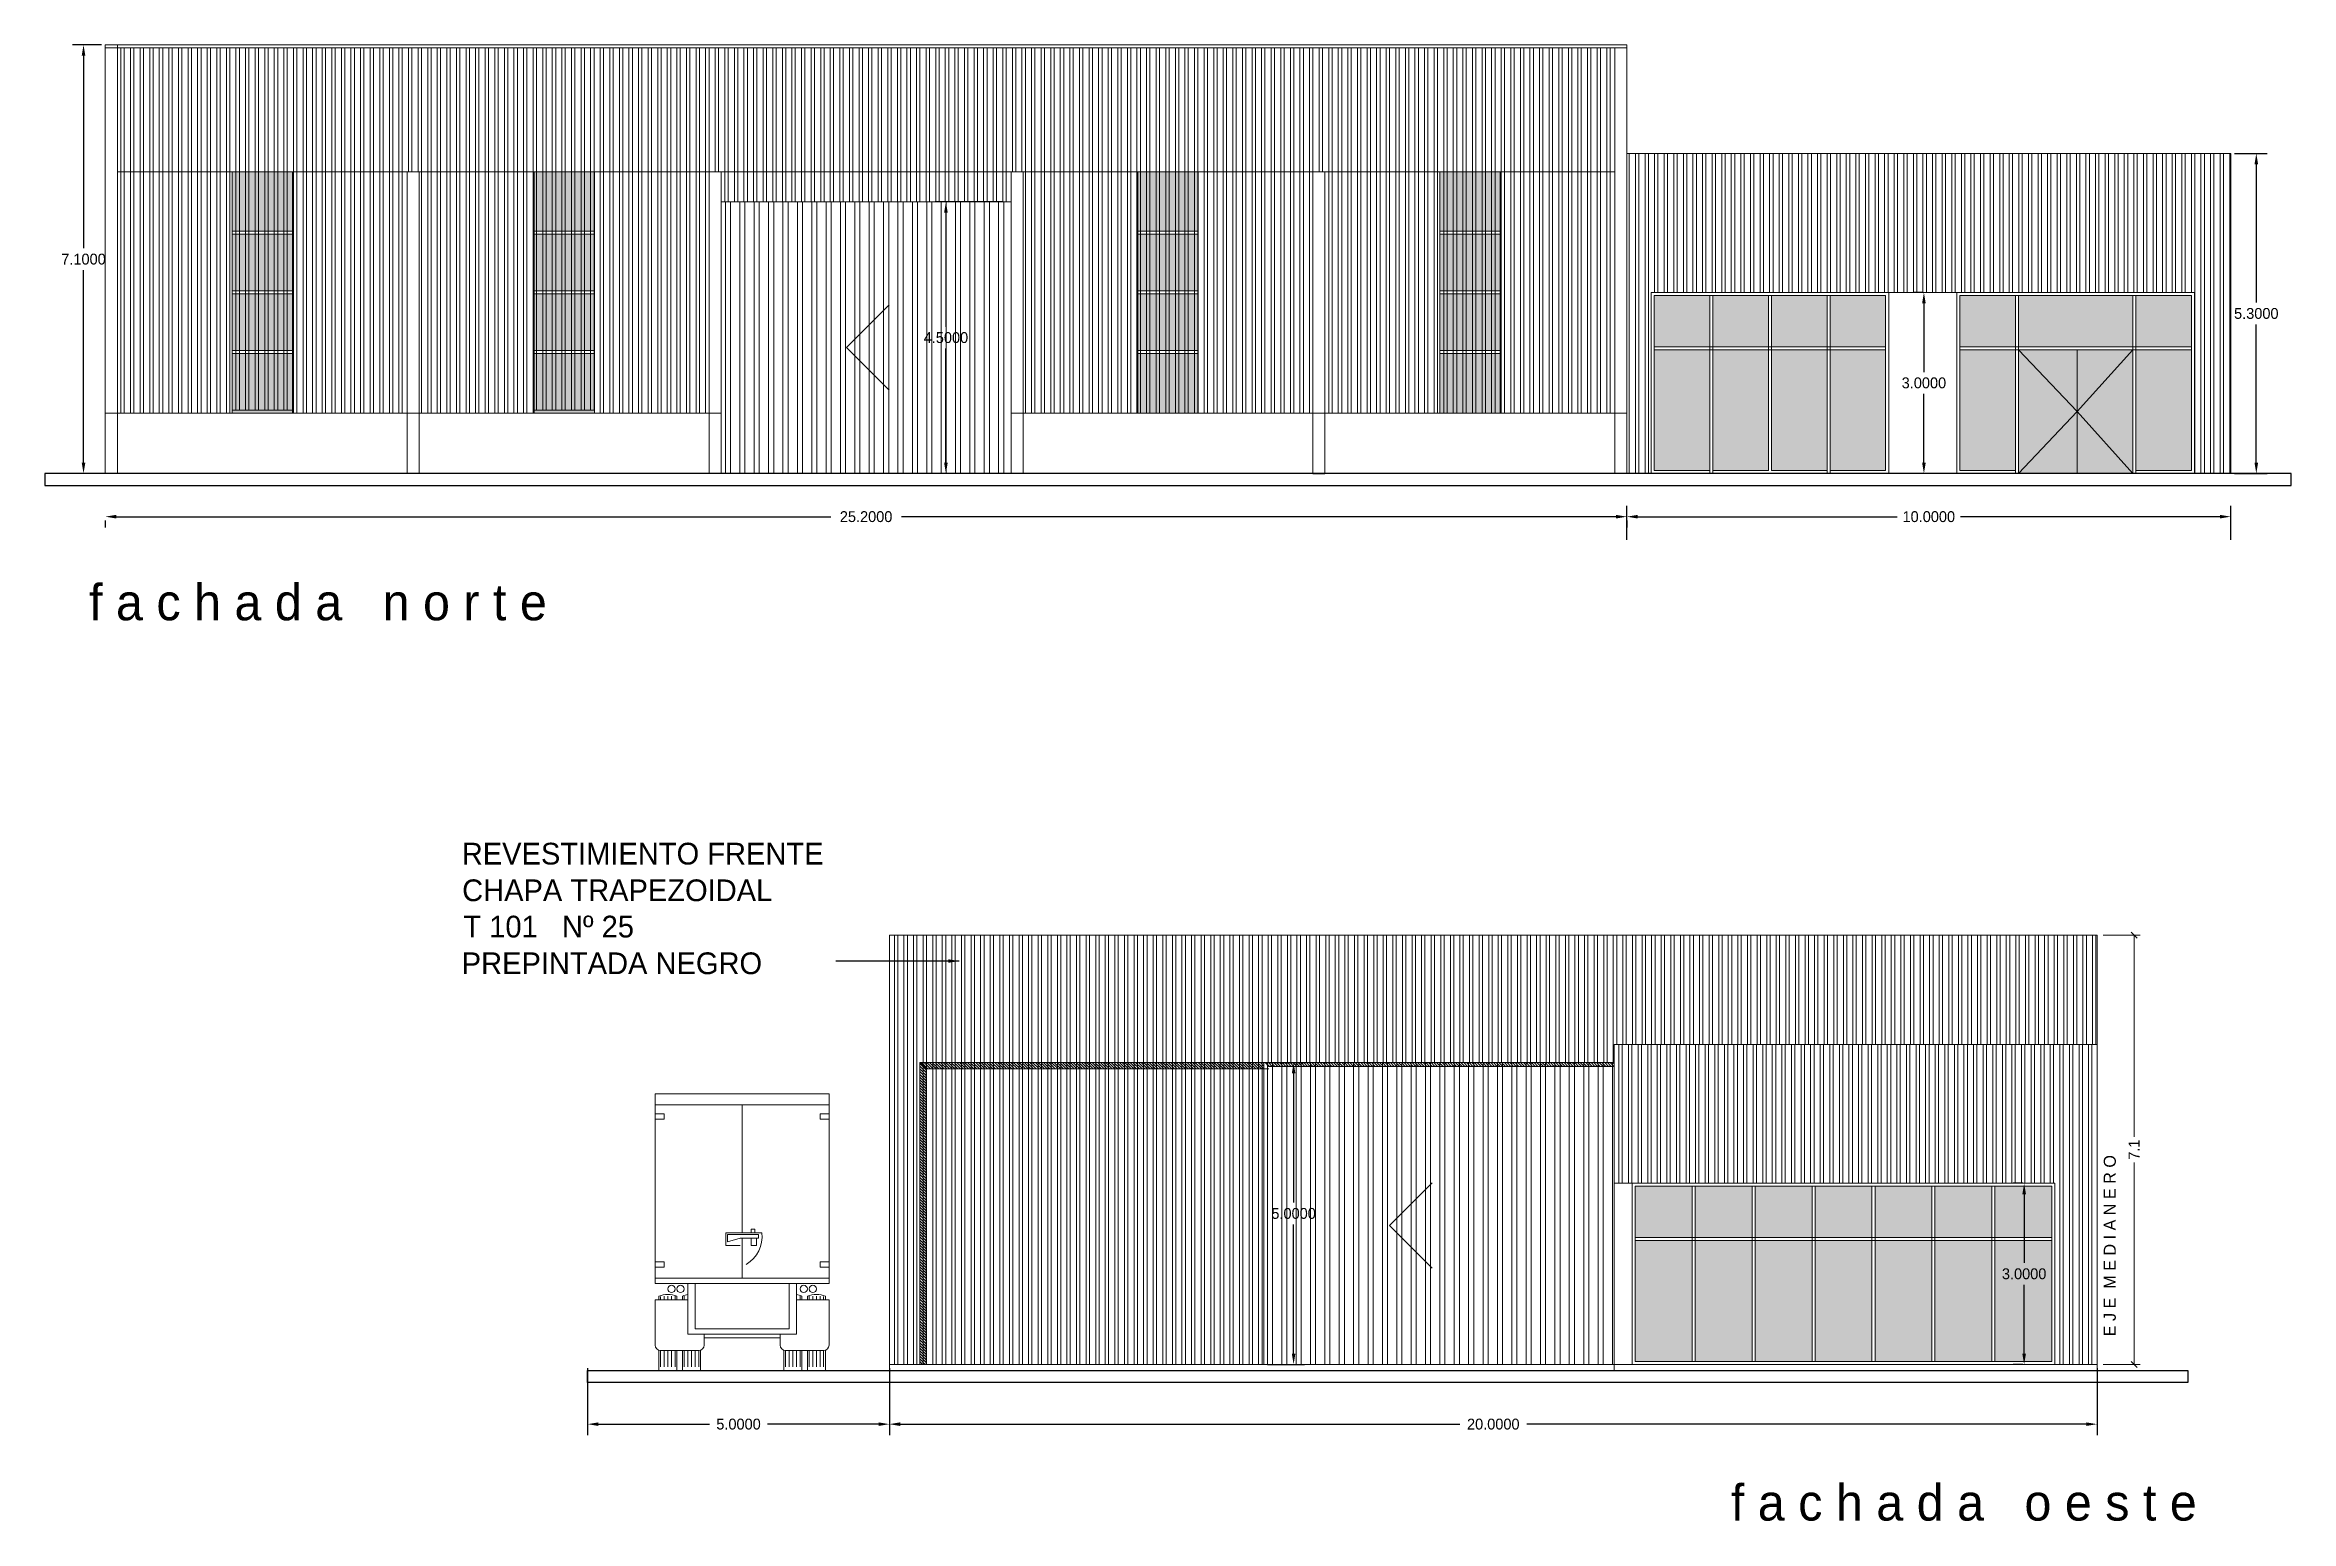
# Model space of a CAD drawing. Header units: millimetres. Extents: x 1972 to 5740, y 370 to 952.
# Drawn here: x 2645.37 to 2682.57, y 476.57 to 501.02 of the extents above; entities that cross this region are included whole.
import ezdxf

# ---------------------------------------------------------------- set-up
doc = ezdxf.new("R2010")
doc.units = ezdxf.units.MM
doc.header["$LTSCALE"] = 15
for name, color, linetype, lineweight in [('COTAS', 5, 'Continuous', 20), ('MUROS', 1, 'Continuous', 30), ('SOMBRAS', 95, 'Continuous', 18), ('VISTAS', 8, 'Continuous', 18)]:
    doc.layers.add(name, color=color, linetype=linetype, lineweight=lineweight)
doc.dimstyles.get("Standard").update_dxf_attribs({"dimtxt": 0.18, "dimasz": 0.18, "dimexe": 0.18, "dimexo": 0.0625, "dimgap": 0.09, "dimtad": 0, "dimtih": 1, "dimtoh": 1, "dimdec": 4, "dimzin": 0, "dimdsep": 46, "dimtxsty": 'Standard', "dimcen": 0.09, "dimadec": 0, "dimazin": 0, "dimtfac": 1, "dimtdec": 4, "dimtofl": 0, "dimtmove": 0, "dimatfit": 3, "dimfxl": 1, "dimtolj": 1, "dimtzin": 0, "dimarcsym": 0})
pattern_1 = [(90, (2965.61063, 724.34068), (-0.15875, 1e-16), []), (90, (2965.5545, 724.39681), (-0.15875, 1e-16), [])]

msp = doc.modelspace()

# ---------------------------------------------------------------- texts
at = {"layer": 'COTAS', "char_height": 0.6, "width": 25.6, "attachment_point": 1}
for s, insert in [('f a c h a d a   n o r t e', (2646.09801, 492.09283)), ('  f a c h a d a   o e s t e', (2672.84349, 477.17776))]:
    msp.add_mtext(s, dxfattribs=dict(at, insert=insert))
at = {"layer": 'SOMBRAS', "linetype": 'Continuous'}
for s, p in [('REVESTIMIENTO FRENTE', (2652.27074, 487.44663)), ('CHAPA TRAPEZOIDAL', (2652.27687, 486.83955)), ('T 101   Nº 25', (2652.29763, 486.23814)), ('PREPINTADA NEGRO', (2652.26932, 485.63035))]:
    msp.add_text(s, height=0.36, dxfattribs=at).set_placement(p)
at = {"layer": 'SOMBRAS', "linetype": 'Continuous', "ltscale": 0.001, "insert": (2679.96663, 482.72186), "char_height": 0.18, "attachment_point": 5, "rotation": 90}
msp.add_mtext('\\A1;7.1', dxfattribs=at)
at = {"layer": 'SOMBRAS', "linetype": 'Continuous', "ltscale": 0.001, "insert": (2679.46437, 479.63095), "char_height": 0.2, "width": 5.5964402, "attachment_point": 1, "rotation": 90}
msp.add_mtext('E J E  M E D I A N E R O', dxfattribs=at)

# ---------------------------------------------------------------- blocks, each defined once
blk = doc.blocks.new('*D82')
at = {"layer": 'Defpoints', "color": 0, "linetype": 'Continuous', "ltscale": 0.001, "transparency": 16777216}
for p in [(2676.528, 496.925), (2676.486, 493.925), (2676.528, 493.925)]:
    blk.add_point(p, dxfattribs=at)
at = {"layer": 'SOMBRAS', "color": 0, "linetype": 'Continuous', "lineweight": -2, "ltscale": 0.001, "transparency": 16777216}
for p, q in [((2676.466, 496.925), (2676.306, 496.925)), ((2676.486, 496.745), (2676.486, 495.605)), ((2676.486, 494.105), (2676.486, 495.245)), ((2676.466, 493.925), (2676.306, 493.925))]:
    blk.add_line(p, q, dxfattribs=at)
at = {"layer": 'SOMBRAS', "color": 0, "linetype": 'Continuous', "ltscale": 0.001, "transparency": 16777216}
for points in [[(2676.456, 496.745), (2676.516, 496.745), (2676.486, 496.925)], [(2676.456, 494.105), (2676.516, 494.105), (2676.486, 493.925)]]:
    blk.add_solid(points, dxfattribs=at)
at = {"layer": 'SOMBRAS', "color": 0, "linetype": 'Continuous', "ltscale": 0.001, "transparency": 16777216, "insert": (2676.486, 495.425), "char_height": 0.18, "attachment_point": 5}
blk.add_mtext('\\A1;3.0000', dxfattribs=at)
blk = doc.blocks.new('*D76')
at = {"layer": 'Defpoints', "color": 0, "linetype": 'Continuous', "ltscale": 0.001, "transparency": 16777216}
for p in [(2681.567, 493.209), (2671.567, 492.76), (2681.567, 492.76)]:
    blk.add_point(p, dxfattribs=at)
at = {"layer": 'SOMBRAS', "color": 0, "linetype": 'Continuous', "lineweight": -2, "ltscale": 0.001, "transparency": 16777216}
for p, q in [((2671.567, 492.823), (2671.567, 493.389)), ((2681.567, 492.823), (2681.567, 493.389)), ((2671.747, 493.209), (2676.042, 493.209)), ((2681.387, 493.209), (2677.092, 493.209))]:
    blk.add_line(p, q, dxfattribs=at)
at = {"layer": 'SOMBRAS', "color": 0, "linetype": 'Continuous', "ltscale": 0.001, "transparency": 16777216}
for points in [[(2671.747, 493.239), (2671.747, 493.179), (2671.567, 493.209)], [(2681.387, 493.239), (2681.387, 493.179), (2681.567, 493.209)]]:
    blk.add_solid(points, dxfattribs=at)
at = {"layer": 'SOMBRAS', "color": 0, "linetype": 'Continuous', "ltscale": 0.001, "transparency": 16777216, "insert": (2676.567, 493.209), "char_height": 0.18, "attachment_point": 5}
blk.add_mtext('\\A1;10.0000', dxfattribs=at)
blk = doc.blocks.new('*D77')
at = {"layer": 'Defpoints', "color": 0, "linetype": 'Continuous', "ltscale": 0.001, "transparency": 16777216}
for p in [(2646.367, 493.209), (2646.367, 493.209), (2671.567, 493.209)]:
    blk.add_point(p, dxfattribs=at)
at = {"layer": 'SOMBRAS', "color": 0, "linetype": 'Continuous', "lineweight": -2, "ltscale": 0.001, "transparency": 16777216}
for p, q in [((2646.367, 493.147), (2646.367, 493.029)), ((2646.547, 493.209), (2658.382, 493.209)), ((2671.387, 493.209), (2659.552, 493.209)), ((2671.567, 493.147), (2671.567, 493.029))]:
    blk.add_line(p, q, dxfattribs=at)
at = {"layer": 'SOMBRAS', "color": 0, "linetype": 'Continuous', "ltscale": 0.001, "transparency": 16777216}
for points in [[(2646.547, 493.239), (2646.547, 493.179), (2646.367, 493.209)], [(2671.387, 493.239), (2671.387, 493.179), (2671.567, 493.209)]]:
    blk.add_solid(points, dxfattribs=at)
at = {"layer": 'SOMBRAS', "color": 0, "linetype": 'Continuous', "ltscale": 0.001, "transparency": 16777216, "insert": (2658.967, 493.209), "char_height": 0.18, "attachment_point": 5}
blk.add_mtext('\\A1;25.2000', dxfattribs=at)
blk = doc.blocks.new('*D78')
at = {"layer": 'Defpoints', "color": 0, "linetype": 'Continuous', "ltscale": 0.001, "transparency": 16777216}
for p in [(2661.292, 498.425), (2660.289, 493.925), (2661.292, 493.925)]:
    blk.add_point(p, dxfattribs=at)
at = {"layer": 'SOMBRAS', "color": 0, "linetype": 'Continuous', "lineweight": -2, "ltscale": 0.001, "transparency": 16777216}
for p, q in [((2661.23, 498.425), (2660.109, 498.425)), ((2660.289, 498.245), (2660.289, 496.355)), ((2660.289, 494.105), (2660.289, 495.995)), ((2661.23, 493.925), (2660.109, 493.925))]:
    blk.add_line(p, q, dxfattribs=at)
at = {"layer": 'SOMBRAS', "color": 0, "linetype": 'Continuous', "ltscale": 0.001, "transparency": 16777216}
for points in [[(2660.259, 498.245), (2660.319, 498.245), (2660.289, 498.425)], [(2660.259, 494.105), (2660.319, 494.105), (2660.289, 493.925)]]:
    blk.add_solid(points, dxfattribs=at)
at = {"layer": 'SOMBRAS', "color": 0, "linetype": 'Continuous', "ltscale": 0.001, "transparency": 16777216, "insert": (2660.289, 496.175), "char_height": 0.18, "attachment_point": 5}
blk.add_mtext('\\A1;4.5000', dxfattribs=at)
blk = doc.blocks.new('_OBLIQUE')
at = {"color": 0, "linetype": 'ByBlock', "ltscale": 0.05}
blk.add_line((-0.5, -0.5), (0.5, 0.5), dxfattribs=at)
blk = doc.blocks.new('*D95')
at = {"layer": 'Defpoints', "color": 0, "linetype": 'Continuous', "ltscale": 0.001, "transparency": 16777216}
for p in [(2659.354, 479.165), (2679.354, 479.165), (2659.354, 478.175)]:
    blk.add_point(p, dxfattribs=at)
at = {"layer": 'SOMBRAS', "color": 0, "linetype": 'Continuous', "lineweight": -2, "ltscale": 0.001, "transparency": 16777216}
for p, q in [((2659.354, 479.103), (2659.354, 477.995)), ((2679.354, 479.103), (2679.354, 477.995)), ((2659.534, 478.175), (2668.799, 478.175)), ((2679.174, 478.175), (2669.909, 478.175))]:
    blk.add_line(p, q, dxfattribs=at)
at = {"layer": 'SOMBRAS', "color": 0, "linetype": 'Continuous', "ltscale": 0.001, "transparency": 16777216}
for points in [[(2659.534, 478.205), (2659.534, 478.145), (2659.354, 478.175)], [(2679.174, 478.205), (2679.174, 478.145), (2679.354, 478.175)]]:
    blk.add_solid(points, dxfattribs=at)
at = {"layer": 'SOMBRAS', "color": 0, "linetype": 'Continuous', "ltscale": 0.001, "transparency": 16777216, "insert": (2669.354, 478.175), "char_height": 0.18, "attachment_point": 5}
blk.add_mtext('\\A1;20.0000', dxfattribs=at)
blk = doc.blocks.new('*D96')
at = {"layer": 'Defpoints', "color": 0, "linetype": 'Continuous', "ltscale": 0.001, "transparency": 16777216}
for p in [(2654.354, 479.165), (2659.354, 479.165), (2654.354, 478.175)]:
    blk.add_point(p, dxfattribs=at)
at = {"layer": 'SOMBRAS', "color": 0, "linetype": 'Continuous', "lineweight": -2, "ltscale": 0.001, "transparency": 16777216}
for p, q in [((2654.354, 479.103), (2654.354, 477.995)), ((2659.354, 479.103), (2659.354, 477.995)), ((2654.534, 478.175), (2656.374, 478.175)), ((2659.174, 478.175), (2657.334, 478.175))]:
    blk.add_line(p, q, dxfattribs=at)
at = {"layer": 'SOMBRAS', "color": 0, "linetype": 'Continuous', "ltscale": 0.001, "transparency": 16777216}
for points in [[(2654.534, 478.205), (2654.534, 478.145), (2654.354, 478.175)], [(2659.174, 478.205), (2659.174, 478.145), (2659.354, 478.175)]]:
    blk.add_solid(points, dxfattribs=at)
at = {"layer": 'SOMBRAS', "color": 0, "linetype": 'Continuous', "ltscale": 0.001, "transparency": 16777216, "insert": (2656.854, 478.175), "char_height": 0.18, "attachment_point": 5}
blk.add_mtext('\\A1;5.0000', dxfattribs=at)
blk = doc.blocks.new('*D327')
at = {"layer": 'Defpoints', "color": 0, "linetype": 'Continuous', "ltscale": 0.001, "transparency": 16777216}
for p in [(2665.554, 484.165), (2665.554, 479.165), (2666.047, 479.165)]:
    blk.add_point(p, dxfattribs=at)
at = {"layer": 'SOMBRAS', "color": 0, "linetype": 'Continuous', "lineweight": -2, "ltscale": 0.001, "transparency": 16777216}
for p, q in [((2665.617, 484.165), (2666.227, 484.165)), ((2666.047, 483.985), (2666.047, 481.845)), ((2666.047, 479.345), (2666.047, 481.485)), ((2665.617, 479.165), (2666.227, 479.165))]:
    blk.add_line(p, q, dxfattribs=at)
at = {"layer": 'SOMBRAS', "color": 0, "linetype": 'Continuous', "ltscale": 0.001, "transparency": 16777216}
for points in [[(2666.017, 483.985), (2666.077, 483.985), (2666.047, 484.165)], [(2666.017, 479.345), (2666.077, 479.345), (2666.047, 479.165)]]:
    blk.add_solid(points, dxfattribs=at)
at = {"layer": 'SOMBRAS', "color": 0, "linetype": 'Continuous', "ltscale": 0.001, "transparency": 16777216, "insert": (2666.047, 481.665), "char_height": 0.18, "attachment_point": 5}
blk.add_mtext('\\A1;5.0000', dxfattribs=at)
blk = doc.blocks.new('*D328')
at = {"layer": 'Defpoints', "color": 0, "linetype": 'Continuous', "ltscale": 0.001, "transparency": 16777216}
for p in [(2678.189, 482.165), (2678.146, 479.165), (2678.189, 479.165)]:
    blk.add_point(p, dxfattribs=at)
at = {"layer": 'SOMBRAS', "color": 0, "linetype": 'Continuous', "lineweight": -2, "ltscale": 0.001, "transparency": 16777216}
for p, q in [((2678.126, 482.165), (2677.966, 482.165)), ((2678.146, 481.985), (2678.146, 480.845)), ((2678.146, 479.345), (2678.146, 480.485)), ((2678.126, 479.165), (2677.966, 479.165))]:
    blk.add_line(p, q, dxfattribs=at)
at = {"layer": 'SOMBRAS', "color": 0, "linetype": 'Continuous', "ltscale": 0.001, "transparency": 16777216}
for points in [[(2678.116, 481.985), (2678.176, 481.985), (2678.146, 482.165)], [(2678.116, 479.345), (2678.176, 479.345), (2678.146, 479.165)]]:
    blk.add_solid(points, dxfattribs=at)
at = {"layer": 'SOMBRAS', "color": 0, "linetype": 'Continuous', "ltscale": 0.001, "transparency": 16777216, "insert": (2678.146, 480.665), "char_height": 0.18, "attachment_point": 5}
blk.add_mtext('\\A1;3.0000', dxfattribs=at)
blk = doc.blocks.new('*D105')
at = {"layer": 'Defpoints', "color": 0, "linetype": 'Continuous', "ltscale": 0.001, "transparency": 16777216}
for p in [(2646.367, 501.025), (2646.006, 493.925), (2646.367, 493.925)]:
    blk.add_point(p, dxfattribs=at)
at = {"layer": 'SOMBRAS', "color": 0, "linetype": 'Continuous', "lineweight": -2, "ltscale": 0.001, "transparency": 16777216}
for p, q in [((2646.304, 501.025), (2645.826, 501.025)), ((2646.006, 500.845), (2646.006, 497.655)), ((2646.006, 494.105), (2646.006, 497.295)), ((2646.304, 493.925), (2645.826, 493.925))]:
    blk.add_line(p, q, dxfattribs=at)
at = {"layer": 'SOMBRAS', "color": 0, "linetype": 'Continuous', "ltscale": 0.001, "transparency": 16777216}
for points in [[(2645.976, 500.845), (2646.036, 500.845), (2646.006, 501.025)], [(2645.976, 494.105), (2646.036, 494.105), (2646.006, 493.925)]]:
    blk.add_solid(points, dxfattribs=at)
at = {"layer": 'SOMBRAS', "color": 0, "linetype": 'Continuous', "ltscale": 0.001, "transparency": 16777216, "insert": (2646.006, 497.475), "char_height": 0.18, "attachment_point": 5}
blk.add_mtext('\\A1;7.1000', dxfattribs=at)
blk = doc.blocks.new('*D280')
at = {"layer": 'Defpoints', "color": 0, "linetype": 'Continuous', "ltscale": 0.001, "transparency": 16777216}
for p in [(2681.567, 499.225), (2681.567, 493.925), (2681.991, 493.925)]:
    blk.add_point(p, dxfattribs=at)
at = {"layer": 'SOMBRAS', "color": 0, "linetype": 'Continuous', "lineweight": -2, "ltscale": 0.001, "transparency": 16777216}
for p, q in [((2681.629, 499.225), (2682.171, 499.225)), ((2681.991, 499.045), (2681.991, 496.755)), ((2681.991, 494.105), (2681.991, 496.395)), ((2681.629, 493.925), (2682.171, 493.925))]:
    blk.add_line(p, q, dxfattribs=at)
at = {"layer": 'SOMBRAS', "color": 0, "linetype": 'Continuous', "ltscale": 0.001, "transparency": 16777216}
for points in [[(2681.961, 499.045), (2682.021, 499.045), (2681.991, 499.225)], [(2681.961, 494.105), (2682.021, 494.105), (2681.991, 493.925)]]:
    blk.add_solid(points, dxfattribs=at)
at = {"layer": 'SOMBRAS', "color": 0, "linetype": 'Continuous', "ltscale": 0.001, "transparency": 16777216, "insert": (2681.991, 496.575), "char_height": 0.18, "attachment_point": 5}
blk.add_mtext('\\A1;5.3000', dxfattribs=at)

# ---------------------------------------------------------------- dimensions: what is measured, and where the dimension line sits
at = {"layer": 'SOMBRAS', "linetype": 'Continuous', "ltscale": 0.001}
for p1, p2, distance, picture, middle in [((2646.36683, 501.02484), (2646.36683, 493.92484), -0.3608, '*D105', (2646.00603, 497.47484)), ((2681.56683, 499.22484), (2681.56683, 493.92484), 0.42441, '*D280', (2681.99124, 496.57484)), ((2661.29247, 498.42484), (2661.29247, 493.92484), -1.00358, '*D78', (2660.28889, 496.17484)), ((2676.52828, 496.92484), (2676.52828, 493.92484), -0.04215, '*D82', (2676.48612, 495.42484)), ((2671.56683, 493.20921), (2646.36683, 493.20921), 0, '*D77', (2658.96683, 493.20921)), ((2671.56683, 492.76044), (2681.56683, 492.76044), 0.44877, '*D76', (2676.56683, 493.20921)), ((2678.1886, 482.16547), (2678.1886, 479.16547), -0.04215, '*D328', (2678.14644, 480.66547)), ((2659.35449, 479.16547), (2654.35449, 479.16547), 0.99082, '*D96', (2656.85449, 478.17465)), ((2679.35449, 479.16547), (2659.35449, 479.16547), 0.99082, '*D95', (2669.35449, 478.17465))]:
    dim = msp.add_aligned_dim(p1=p1, p2=p2, distance=distance, dimstyle='Standard', override={"dimscale": 1}, dxfattribs=at)
    dim.commit()
    dim.dimension.update_dxf_attribs({"geometry": picture, "text_midpoint": middle})
dim = msp.add_linear_dim(base=(2666.04668, 479.16547), p1=(2665.55449, 484.16547), p2=(2665.55449, 479.16547), angle=270, dimstyle='Standard', override={"dimscale": 1}, dxfattribs=at)
dim.commit()
dim.dimension.update_dxf_attribs({"geometry": '*D327', "text_midpoint": (2666.04668, 481.66547), "dimtype": 161})

# ---------------------------------------------------------------- hatches: boundary and pattern name
at = {"layer": 'SOMBRAS'}
h = msp.add_hatch(dxfattribs=at)
h.set_pattern_fill('STEEL', color=256, scale=0.05, angle=45, style=0)
h.set_pattern_definition(pattern_1)
h.paths.add_polyline_path([(2668.46683, 498.92484), (2669.46683, 498.92484), (2669.46683, 497.93734), (2668.46683, 497.93734)])
h.paths.add_polyline_path([(2668.46683, 497.93734), (2669.46683, 497.93734), (2669.46683, 497.88734), (2668.46683, 497.88734)])
h.paths.add_polyline_path([(2668.46683, 497.88734), (2669.46683, 497.88734), (2669.46683, 496.94984), (2668.46683, 496.94984)])
h.paths.add_polyline_path([(2668.46683, 496.94984), (2669.46683, 496.94984), (2669.46683, 496.89984), (2668.46683, 496.89984)])
h.paths.add_polyline_path([(2668.46683, 496.89984), (2669.46683, 496.89984), (2669.46683, 495.96234), (2668.46683, 495.96234)])
h.paths.add_polyline_path([(2668.46683, 495.96234), (2669.46683, 495.96234), (2669.46683, 495.91234), (2668.46683, 495.91234)])
h.paths.add_polyline_path([(2668.46683, 495.91234), (2669.46683, 495.91234), (2669.46683, 494.92484), (2668.46683, 494.92484)])
h.paths.add_polyline_path([(2663.46683, 495.91234), (2664.46683, 495.91234), (2664.46683, 494.92484), (2663.46683, 494.92484)])
h.paths.add_polyline_path([(2663.46683, 495.96234), (2664.46683, 495.96234), (2664.46683, 495.91234), (2663.46683, 495.91234)])
h.paths.add_polyline_path([(2663.46683, 496.89984), (2664.46683, 496.89984), (2664.46683, 495.96234), (2663.46683, 495.96234)])
h.paths.add_polyline_path([(2663.46683, 496.94984), (2664.46683, 496.94984), (2664.46683, 496.89984), (2663.46683, 496.89984)])
h.paths.add_polyline_path([(2663.46683, 497.88734), (2664.46683, 497.88734), (2664.46683, 496.94984), (2663.46683, 496.94984)])
h.paths.add_polyline_path([(2663.46683, 497.93734), (2664.46683, 497.93734), (2664.46683, 497.88734), (2663.46683, 497.88734)])
h.paths.add_polyline_path([(2663.46683, 498.92484), (2664.46683, 498.92484), (2664.46683, 497.93734), (2663.46683, 497.93734)])
h.paths.add_polyline_path([(2653.46683, 495.91234), (2654.46683, 495.91234), (2654.46683, 494.97484), (2653.46683, 494.97484)])
h.paths.add_polyline_path([(2653.46683, 495.96234), (2654.46683, 495.96234), (2654.46683, 495.91234), (2653.46683, 495.91234)])
h.paths.add_polyline_path([(2653.46683, 496.89984), (2654.46683, 496.89984), (2654.46683, 495.96234), (2653.46683, 495.96234)])
h.paths.add_polyline_path([(2653.46683, 496.94984), (2654.46683, 496.94984), (2654.46683, 496.89984), (2653.46683, 496.89984)])
h.paths.add_polyline_path([(2653.46683, 497.88734), (2654.46683, 497.88734), (2654.46683, 496.94984), (2653.46683, 496.94984)])
h.paths.add_polyline_path([(2653.46683, 497.93734), (2654.46683, 497.93734), (2654.46683, 497.88734), (2653.46683, 497.88734)])
h.paths.add_polyline_path([(2653.46683, 498.92484), (2654.46683, 498.92484), (2654.46683, 497.93734), (2653.46683, 497.93734)])
h.paths.add_polyline_path([(2648.46683, 495.91234), (2649.46683, 495.91234), (2649.46683, 494.97484), (2648.46683, 494.97484)])
h.paths.add_polyline_path([(2648.46683, 495.96234), (2649.46683, 495.96234), (2649.46683, 495.91234), (2648.46683, 495.91234)])
h.paths.add_polyline_path([(2648.46683, 496.89984), (2649.46683, 496.89984), (2649.46683, 495.96234), (2648.46683, 495.96234)])
h.paths.add_polyline_path([(2648.46683, 496.94984), (2649.46683, 496.94984), (2649.46683, 496.89984), (2648.46683, 496.89984)])
h.paths.add_polyline_path([(2648.46683, 497.88734), (2649.46683, 497.88734), (2649.46683, 496.94984), (2648.46683, 496.94984)])
h.paths.add_polyline_path([(2648.46683, 497.93734), (2649.46683, 497.93734), (2649.46683, 497.88734), (2648.46683, 497.88734)])
h.paths.add_polyline_path([(2648.46683, 498.92484), (2649.46683, 498.92484), (2649.46683, 497.93734), (2648.46683, 497.93734)])
h.paths.add_polyline_path([(2669.46683, 498.92484), (2671.36683, 498.92484), (2671.36683, 494.92484), (2669.46683, 494.92484)])
h.paths.add_polyline_path([(2666.56683, 498.92484), (2668.46683, 498.92484), (2668.46683, 494.92484), (2666.56683, 494.92484)])
h.paths.add_polyline_path([(2664.46683, 498.92484), (2666.36683, 498.92484), (2666.36683, 494.92484), (2664.46683, 494.92484)])
h.paths.add_polyline_path([(2663.46683, 494.92484), (2661.56683, 494.92484), (2661.56683, 498.92484), (2663.46683, 498.92484)])
h.paths.add_polyline_path([(2656.36683, 494.92484), (2654.46683, 494.92484), (2654.46683, 498.92484), (2656.36683, 498.92484)])
h.paths.add_polyline_path([(2653.46683, 494.92484), (2651.56683, 494.92484), (2651.56683, 498.92484), (2653.46683, 498.92484)])
h.paths.add_polyline_path([(2649.46683, 498.92484), (2651.36683, 498.92484), (2651.36683, 494.92484), (2649.46683, 494.92484)])
h.paths.add_polyline_path([(2648.46683, 494.92484), (2646.56683, 494.92484), (2646.56683, 498.92484), (2648.46683, 498.92484)])
h.paths.add_polyline_path([(2661.36683, 498.42484), (2659.46683, 498.42484), (2659.46683, 498.92484), (2661.36683, 498.92484)])
h.paths.add_polyline_path([(2658.46683, 498.42484), (2656.56683, 498.42484), (2656.56683, 498.92484), (2658.46683, 498.92484)])
h.paths.add_polyline_path([(2659.46683, 498.42484), (2658.46683, 498.42484), (2658.46683, 498.92484), (2659.46683, 498.92484)])
h.paths.add_polyline_path([(2671.36683, 500.97484), (2646.56683, 500.97484), (2646.56683, 498.92484), (2671.36683, 498.92484)])
h = msp.add_hatch(dxfattribs=at)
h.set_pattern_fill('STEEL', color=256, scale=0.05, angle=45, style=0)
h.set_pattern_definition(pattern_1)
h.paths.add_polyline_path([(2681.56683, 499.22484), (2671.56683, 499.22484), (2671.56683, 493.92484), (2671.96683, 493.92484), (2671.96683, 496.92484), (2680.96683, 496.92484), (2680.96683, 493.92484), (2681.35683, 493.92484), (2681.47633, 493.92484), (2681.56683, 493.92484)])
at = {"layer": 'SOMBRAS', "linetype": 'Continuous', "ltscale": 0.001}
h = msp.add_hatch(color=256, dxfattribs=at)
h.set_gradient(color1=(122, 128, 133), one_color=1, tint=1, name='INVHEMISPHERICAL')
h.paths.add_polyline_path([(2648.46683, 498.92484), (2649.46683, 498.92484), (2649.46683, 497.93734), (2648.46683, 497.93734)])
h.paths.add_polyline_path([(2648.46683, 496.94984), (2648.46683, 497.88734), (2649.46683, 497.88734), (2649.46683, 496.94984)])
h.paths.add_polyline_path([(2649.46683, 496.89984), (2649.46683, 495.96234), (2648.46683, 495.96234), (2648.46683, 496.89984)])
h.paths.add_polyline_path([(2648.46683, 494.92484), (2648.46683, 495.91234), (2649.46683, 495.91234), (2649.46683, 494.92484)])
h = msp.add_hatch(color=256, dxfattribs=at)
h.set_gradient(color1=(122, 128, 133), one_color=1, tint=1, name='INVHEMISPHERICAL')
h.paths.add_polyline_path([(2653.46683, 498.92484), (2654.46683, 498.92484), (2654.46683, 497.93734), (2653.46683, 497.93734)])
h.paths.add_polyline_path([(2653.46683, 496.94984), (2653.46683, 497.88734), (2654.46683, 497.88734), (2654.46683, 496.94984)])
h.paths.add_polyline_path([(2654.46683, 496.89984), (2654.46683, 495.96234), (2653.46683, 495.96234), (2653.46683, 496.89984)])
h.paths.add_polyline_path([(2653.46683, 494.92484), (2653.46683, 495.91234), (2654.46683, 495.91234), (2654.46683, 494.92484)])
h = msp.add_hatch(color=256, dxfattribs=at)
h.set_gradient(color1=(122, 128, 133), one_color=1, tint=1, name='INVHEMISPHERICAL')
h.paths.add_polyline_path([(2663.46683, 498.92484), (2664.46683, 498.92484), (2664.46683, 497.93734), (2663.46683, 497.93734)])
h.paths.add_polyline_path([(2663.46683, 496.94984), (2663.46683, 497.88734), (2664.46683, 497.88734), (2664.46683, 496.94984)])
h.paths.add_polyline_path([(2664.46683, 496.89984), (2664.46683, 495.96234), (2663.46683, 495.96234), (2663.46683, 496.89984)])
h.paths.add_polyline_path([(2663.46683, 494.92484), (2663.46683, 495.91234), (2664.46683, 495.91234), (2664.46683, 494.92484)])
h = msp.add_hatch(color=256, dxfattribs=at)
h.set_gradient(color1=(122, 128, 133), one_color=1, tint=1, name='INVHEMISPHERICAL')
h.paths.add_polyline_path([(2668.46683, 498.92484), (2669.46683, 498.92484), (2669.46683, 497.93734), (2668.46683, 497.93734)])
h.paths.add_polyline_path([(2668.46683, 496.94984), (2668.46683, 497.88734), (2669.46683, 497.88734), (2669.46683, 496.94984)])
h.paths.add_polyline_path([(2669.46683, 496.89984), (2669.46683, 495.96234), (2668.46683, 495.96234), (2668.46683, 496.89984)])
h.paths.add_polyline_path([(2668.46683, 494.92484), (2668.46683, 495.91234), (2669.46683, 495.91234), (2669.46683, 494.92484)])
at = {"layer": 'SOMBRAS'}
h = msp.add_hatch(dxfattribs=at)
h.set_pattern_fill('STEEL', color=256, scale=0.075, angle=45, style=0)
h.set_pattern_definition([(90, (3030.57782, 1465.9276), (-0.238125, 1e-16), []), (90, (3030.49363, 1466.01178), (-0.238125, 1e-16), [])])
h.paths.add_polyline_path([(2661.36683, 493.92484), (2661.36683, 498.42484), (2656.56683, 498.42484), (2656.56683, 493.92484)])
at = {"layer": 'SOMBRAS', "linetype": 'Continuous', "ltscale": 0.001}
h = msp.add_hatch(color=256, dxfattribs=at)
h.set_gradient(color1=(122, 128, 133), one_color=1, tint=1)
h.paths.add_polyline_path([(2679.9454, 496.02484), (2679.9454, 496.87484), (2678.05254, 496.87484), (2678.05254, 496.02484)])
h.paths.add_polyline_path([(2678.00254, 496.02484), (2678.00254, 496.87484), (2677.08111, 496.87484), (2677.08111, 496.02484)], flags=17)
h.paths.add_polyline_path([(2672.93826, 493.97484), (2672.93826, 495.97484), (2672.01683, 495.97484), (2672.01683, 493.97484)])
h.paths.add_polyline_path([(2673.90969, 493.97484), (2673.90969, 495.97484), (2672.98826, 495.97484), (2672.98826, 493.97484)])
h.paths.add_polyline_path([(2674.88111, 493.97484), (2674.88111, 495.97484), (2673.95969, 495.97484), (2673.95969, 493.97484)])
h.paths.add_polyline_path([(2675.85254, 493.97484), (2675.85254, 495.97484), (2674.93111, 495.97484), (2674.93111, 493.97484)])
h.paths.add_polyline_path([(2675.85254, 496.02484), (2675.85254, 496.87484), (2674.93111, 496.87484), (2674.93111, 496.02484)])
h.paths.add_polyline_path([(2674.88111, 496.02484), (2674.88111, 496.87484), (2673.95969, 496.87484), (2673.95969, 496.02484)])
h.paths.add_polyline_path([(2673.90969, 496.02484), (2673.90969, 496.87484), (2672.98826, 496.87484), (2672.98826, 496.02484)])
h.paths.add_polyline_path([(2672.93826, 496.02484), (2672.93826, 496.87484), (2672.01683, 496.87484), (2672.01683, 496.02484)])
h.paths.add_polyline_path([(2678.00254, 493.97484), (2678.00254, 495.97484), (2677.08111, 495.97484), (2677.08111, 493.97484)], flags=17)
h.paths.add_polyline_path([(2679.0255, 494.94984), (2678.05254, 495.97484), (2678.05254, 493.92484)], flags=17)
h.paths.add_polyline_path([(2679.0255, 493.92484), (2679.0255, 494.94984), (2678.05254, 493.92484)])
h.paths.add_polyline_path([(2679.0255, 494.94984), (2679.0255, 495.97484), (2678.05254, 495.97484)], flags=17)
h.paths.add_polyline_path([(2679.9454, 495.97484), (2679.0255, 495.97484), (2679.0255, 494.94984)], flags=17)
h.paths.add_polyline_path([(2679.9454, 493.92484), (2679.9454, 495.97484), (2679.0255, 494.94984)], flags=17)
h.paths.add_polyline_path([(2679.9454, 493.92484), (2679.0255, 494.94984), (2679.0255, 493.92484)], flags=17)
h.paths.add_polyline_path([(2680.91683, 493.97484), (2680.91683, 495.97484), (2679.9954, 495.97484), (2679.9954, 493.97484)], flags=17)
h.paths.add_polyline_path([(2680.91683, 496.02484), (2680.91683, 496.87484), (2679.9954, 496.87484), (2679.9954, 496.02484)], flags=17)
at = {"layer": 'SOMBRAS'}
h = msp.add_hatch(dxfattribs=at)
h.set_pattern_fill('STEEL', color=256, scale=0.05, angle=45, style=0)
h.set_pattern_definition([(90, (2491.21654, 799.25329), (-0.15875, 0), []), (90, (2491.16042, 799.30941), (-0.15875, 0), [])])
h.paths.add_polyline_path([(2659.35449, 486.27826), (2659.35449, 479.16547), (2665.55449, 479.16547), (2665.55449, 484.16547), (2671.35449, 484.16547), (2671.35449, 484.46547), (2679.35449, 484.46547), (2679.35449, 486.27826)])
h.paths.add_polyline_path([(2665.61168, 481.80047), (2666.48168, 481.80047), (2666.48168, 481.53047), (2665.61168, 481.53047)], flags=25)
h = msp.add_hatch(dxfattribs=at)
h.set_pattern_fill('STEEL', color=256, scale=0.05, angle=45, style=0)
h.set_pattern_definition([(90, (1749.62964, 864.22048), (-0.15875, 0), []), (90, (1749.57351, 864.2766), (-0.15875, 0), [])])
h.paths.add_polyline_path([(2671.35449, 484.46547), (2671.35449, 482.16547), (2678.65449, 482.16547), (2678.65449, 479.16547), (2679.35449, 479.16547), (2679.35449, 484.46547)])
at = {"layer": 'SOMBRAS', "linetype": 'Continuous', "ltscale": 0.001}
h = msp.add_hatch(dxfattribs=at)
h.set_pattern_fill('LINE', color=256, scale=0.01, angle=135, style=0)
h.set_pattern_definition([(135, (2659.85488, 479.165466), (-0.02245064, -0.02245064), [])])
h.paths.add_polyline_path([(2671.35449, 484.16547), (2665.57706, 484.16547), (2665.63949, 484.10303), (2671.35449, 484.10303)])
h.paths.add_polyline_path([(2665.55449, 484.0594), (2665.55449, 484.16547), (2659.85488, 484.16547), (2659.96095, 484.0594)])
h.paths.add_polyline_path([(2659.85488, 479.16547), (2659.96095, 479.16547), (2659.96095, 484.0594), (2659.85488, 484.16547)])
h.paths.add_polyline_path([(2665.90985, 481.57617), (2665.90985, 481.75476), (2666.18351, 481.75476), (2666.18351, 481.57617)], flags=9)
at = {"layer": 'SOMBRAS'}
h = msp.add_hatch(dxfattribs=at)
h.set_pattern_fill('STEEL', color=256, scale=0.075, angle=45, style=0)
h.set_pattern_definition([(90, (1749.62964, 864.22048), (-0.238125, 0), []), (90, (1749.54545, 864.30467), (-0.238125, 0), [])])
h.paths.add_polyline_path([(2665.55449, 484.16547), (2671.35449, 484.16547), (2671.35449, 479.16547), (2665.55449, 479.16547)])
h.paths.add_polyline_path([(2666.18351, 481.57617), (2666.18351, 481.75476), (2665.90985, 481.75476), (2665.90985, 481.57617)], flags=24)
at = {"layer": 'SOMBRAS', "linetype": 'Continuous', "ltscale": 0.001}
h = msp.add_hatch(color=256, dxfattribs=at)
h.set_gradient(color1=(122, 128, 133), one_color=1, tint=1, name='HEMISPHERICAL')
h.paths.add_polyline_path([(2677.66163, 479.21547), (2678.60449, 479.21547), (2678.60449, 481.21547), (2677.66163, 481.21547)])
h.paths.add_polyline_path([(2677.61163, 481.21547), (2676.66878, 481.21547), (2676.66878, 479.21547), (2677.61163, 479.21547)])
h.paths.add_polyline_path([(2675.67592, 479.21547), (2676.61878, 479.21547), (2676.61878, 481.21547), (2675.67592, 481.21547)])
h.paths.add_polyline_path([(2674.68306, 479.21547), (2675.62592, 479.21547), (2675.62592, 481.21547), (2674.68306, 481.21547)])
h.paths.add_polyline_path([(2674.63306, 481.21547), (2673.69021, 481.21547), (2673.69021, 479.21547), (2674.63306, 479.21547)])
h.paths.add_polyline_path([(2673.64021, 481.21547), (2672.69735, 481.21547), (2672.69735, 479.21547), (2673.64021, 479.21547)])
h.paths.add_polyline_path([(2672.64735, 481.21547), (2671.70449, 481.21547), (2671.70449, 479.21547), (2672.64735, 479.21547)])
h.paths.add_polyline_path([(2672.64735, 481.26547), (2672.64735, 482.11547), (2671.70449, 482.11547), (2671.70449, 481.26547)])
h.paths.add_polyline_path([(2672.69735, 482.11547), (2672.69735, 481.26547), (2673.64021, 481.26547), (2673.64021, 482.11547)])
h.paths.add_polyline_path([(2674.63306, 481.26547), (2674.63306, 482.11547), (2673.69021, 482.11547), (2673.69021, 481.26547)])
h.paths.add_polyline_path([(2674.68306, 481.26547), (2675.62592, 481.26547), (2675.62592, 482.11547), (2674.68306, 482.11547)])
h.paths.add_polyline_path([(2676.61878, 481.26547), (2676.61878, 482.11547), (2675.67592, 482.11547), (2675.67592, 481.26547)])
h.paths.add_polyline_path([(2676.66878, 481.26547), (2677.61163, 481.26547), (2677.61163, 482.11547), (2676.66878, 482.11547)])
h.paths.add_polyline_path([(2678.60449, 481.26547), (2678.60449, 482.11547), (2677.66163, 482.11547), (2677.66163, 481.26547)])
h.paths.add_polyline_path([(2677.71144, 480.80047), (2678.58144, 480.80047), (2678.58144, 480.53047), (2677.71144, 480.53047)], flags=24)

# ---------------------------------------------------------------- linework, layer by layer
at = {"layer": 'MUROS', "linetype": 'Continuous', "ltscale": 0.001}
for p, q in [((2658.63999, 496.01312), (2659.3471, 496.72023)), ((2658.63999, 496.01312), (2659.3471, 495.30601)), ((2667.63248, 481.46547), (2668.33959, 482.17257)), ((2667.63248, 481.46547), (2668.33959, 480.75836))]:
    msp.add_line(p, q, dxfattribs=at)
for points in [[(2682.56683, 493.92484), (2646.36683, 493.92484), (2645.36683, 493.92484), (2645.36683, 493.72484), (2682.56683, 493.72484), (2682.56683, 493.92484)], [(2666.36683, 493.92484), (2666.56683, 493.92484)]]:
    msp.add_lwpolyline(points, dxfattribs=at)
msp.add_lwpolyline([(2679.35449, 479.06547), (2680.85449, 479.06547), (2680.85449, 478.86547), (2659.35449, 478.86547), (2654.35449, 478.86547), (2654.35449, 479.06547)], close=True, dxfattribs=at)
at = {"layer": 'SOMBRAS', "linetype": 'Continuous', "ltscale": 0.001}
for p, q in [((2671.96683, 496.92484), (2671.96683, 493.92484)), ((2672.01683, 493.97484), (2672.01683, 496.87484)), ((2672.01683, 496.87484), (2672.01683, 496.87484)), ((2677.03111, 496.92484), (2677.03111, 493.92484)), ((2677.08111, 493.97484), (2677.08111, 496.87484)), ((2677.08111, 496.87484), (2677.08111, 496.87484)), ((2672.93826, 493.97484), (2672.01683, 493.97484)), ((2678.00254, 493.97484), (2677.08111, 493.97484)), ((2679.45449, 486.27826), (2680.06663, 486.27826)), ((2679.96663, 486.27826), (2679.96663, 482.93427)), ((2679.96663, 479.16547), (2679.96663, 482.50945)), ((2671.35449, 482.16547), (2678.65449, 482.16547)), ((2671.65449, 479.16547), (2671.65449, 482.16547)), ((2671.35449, 479.16547), (2671.65449, 479.16547)), ((2679.45449, 479.16547), (2680.06663, 479.16547))]:
    msp.add_line(p, q, dxfattribs=at)
at = {"layer": 'SOMBRAS', "color": 0, "linetype": 'ByBlock'}
for p, q in [((2655.47395, 483.64547), (2655.47395, 480.50547)), ((2658.35395, 483.64547), (2655.47395, 483.64547)), ((2658.35395, 480.50547), (2658.35395, 483.64547)), ((2658.35395, 483.46547), (2655.47395, 483.46547)), ((2656.91395, 483.46547), (2656.91395, 481.34547)), ((2656.91395, 481.25547), (2656.91395, 480.59547)), ((2658.35395, 480.59547), (2655.47395, 480.59547)), ((2658.35395, 480.50547), (2655.47395, 480.50547)), ((2655.53395, 480.29547), (2655.53395, 480.23547)), ((2655.83395, 480.29547), (2655.83395, 480.23547)), ((2655.92395, 480.29547), (2655.92395, 480.23547)), ((2656.01395, 480.50547), (2656.01395, 479.66547)), ((2657.81395, 480.50547), (2657.81395, 479.66547)), ((2657.90395, 480.29547), (2657.90395, 480.23547)), ((2657.99395, 480.29547), (2657.99395, 480.23547)), ((2658.29395, 480.29547), (2658.29395, 480.23547)), ((2655.47395, 480.23547), (2655.47395, 479.48547)), ((2656.01395, 480.23547), (2655.47395, 480.23547)), ((2657.81395, 480.23547), (2658.35395, 480.23547)), ((2658.35395, 480.23547), (2658.35395, 479.48547)), ((2657.81395, 479.66547), (2656.01395, 479.66547)), ((2656.28395, 479.48547), (2656.28395, 479.66547)), ((2657.54395, 479.48547), (2657.54395, 479.66547)), ((2655.53395, 479.39547), (2655.53395, 479.06547)), ((2655.56395, 479.39547), (2656.19395, 479.39547)), ((2655.83395, 479.39547), (2655.83395, 479.06547)), ((2655.92395, 479.39547), (2655.92395, 479.06547)), ((2656.22395, 479.39547), (2656.22395, 479.06547)), ((2657.60395, 479.39547), (2657.60395, 479.06547)), ((2658.26395, 479.39547), (2657.63395, 479.39547)), ((2657.90395, 479.39547), (2657.90395, 479.06547)), ((2657.99395, 479.39547), (2657.99395, 479.06547)), ((2658.29395, 479.39547), (2658.29395, 479.06547))]:
    msp.add_line(p, q, dxfattribs=at)
at = {"layer": 'SOMBRAS'}
for p, q in [((2655.62395, 483.31547), (2655.47395, 483.31547)), ((2655.62395, 483.22547), (2655.62395, 483.31547)), ((2658.20395, 483.22547), (2658.20395, 483.31547)), ((2658.20395, 483.31547), (2658.35395, 483.31547)), ((2655.47395, 483.22547), (2655.62395, 483.22547)), ((2658.35395, 483.22547), (2658.20395, 483.22547)), ((2657.12395, 481.40547), (2657.06395, 481.40547)), ((2657.06395, 481.40547), (2657.06395, 481.34547)), ((2657.12395, 481.34547), (2657.12395, 481.40547)), ((2656.64395, 481.34547), (2657.2406, 481.34547)), ((2656.64395, 481.34547), (2656.64395, 481.13547)), ((2656.64395, 481.13547), (2656.88395, 481.13547)), ((2656.67395, 481.31547), (2657.18395, 481.31547)), ((2656.67395, 481.19547), (2656.67395, 481.31547)), ((2656.88395, 481.25547), (2656.67395, 481.19547)), ((2657.18395, 481.25547), (2656.88395, 481.25547)), ((2657.06395, 481.13547), (2657.06395, 481.25547)), ((2657.15395, 481.13547), (2657.06395, 481.13547)), ((2657.15395, 481.25547), (2657.15395, 481.13547)), ((2657.18395, 481.31547), (2657.18395, 481.25547)), ((2655.62395, 480.86547), (2655.47395, 480.86547)), ((2655.47395, 480.77547), (2655.62395, 480.77547)), ((2655.62395, 480.77547), (2655.62395, 480.86547)), ((2658.20395, 480.86547), (2658.35395, 480.86547)), ((2658.20395, 480.77547), (2658.20395, 480.86547)), ((2658.35395, 480.77547), (2658.20395, 480.77547)), ((2655.56395, 480.23547), (2655.56395, 480.2918)), ((2655.62395, 480.29547), (2655.62395, 480.23547)), ((2655.68395, 480.23547), (2655.68395, 480.29547)), ((2655.74395, 480.23547), (2655.74395, 480.29547)), ((2655.80395, 480.23547), (2655.80395, 480.29547)), ((2655.95395, 480.23547), (2655.95395, 480.29547)), ((2656.13395, 480.50547), (2656.13395, 479.75547)), ((2657.69395, 480.50547), (2657.69395, 479.75547)), ((2657.87395, 480.23547), (2657.87395, 480.29547)), ((2658.02395, 480.23547), (2658.02395, 480.29547)), ((2658.08395, 480.23547), (2658.08395, 480.29547)), ((2658.14395, 480.23547), (2658.14395, 480.29547)), ((2658.20395, 480.29547), (2658.20395, 480.23547)), ((2658.26395, 480.23547), (2658.26395, 480.2918)), ((2657.69395, 479.75547), (2656.13395, 479.75547)), ((2657.54395, 479.60547), (2656.28395, 479.60547)), ((2655.56395, 479.39547), (2655.56395, 479.12547)), ((2655.62395, 479.39547), (2655.62395, 479.12547)), ((2655.68395, 479.39547), (2655.68395, 479.12547)), ((2655.74395, 479.39547), (2655.74395, 479.12547)), ((2655.80395, 479.39547), (2655.80395, 479.12547)), ((2655.95395, 479.39547), (2655.95395, 479.12547)), ((2656.01395, 479.39547), (2656.01395, 479.12547)), ((2656.07395, 479.39547), (2656.07395, 479.12547)), ((2656.13395, 479.39547), (2656.13395, 479.12547)), ((2656.19395, 479.39547), (2656.19395, 479.12547)), ((2657.63395, 479.39547), (2657.63395, 479.12547)), ((2657.69395, 479.39547), (2657.69395, 479.12547)), ((2657.75395, 479.39547), (2657.75395, 479.12547)), ((2657.81395, 479.39547), (2657.81395, 479.12547)), ((2657.87395, 479.39547), (2657.87395, 479.12547)), ((2658.02395, 479.39547), (2658.02395, 479.12547)), ((2658.08395, 479.39547), (2658.08395, 479.12547)), ((2658.14395, 479.39547), (2658.14395, 479.12547)), ((2658.20395, 479.39547), (2658.20395, 479.12547)), ((2658.26395, 479.39547), (2658.26395, 479.12547))]:
    msp.add_line(p, q, dxfattribs=at)
at = {"layer": 'SOMBRAS', "linetype": 'Continuous', "ltscale": 0.001}
for points in [[(2681.56683, 493.92484), (2681.56683, 493.92484), (2681.56683, 499.22484), (2671.56683, 499.22484), (2671.56683, 493.92484)], [(2646.56683, 498.92484), (2671.36683, 498.92484)], [(2648.46683, 498.92484), (2648.46683, 494.92484)], [(2649.46683, 498.92484), (2649.46683, 494.92484)], [(2653.46683, 498.92484), (2653.46683, 494.92484)], [(2654.46683, 498.92484), (2654.46683, 494.92484)], [(2663.46683, 498.92484), (2663.46683, 494.92484)], [(2664.46683, 498.92484), (2664.46683, 494.92484)], [(2671.36683, 498.92484), (2666.56683, 498.92484)], [(2668.46683, 498.92484), (2668.46683, 494.92484)], [(2669.46683, 498.92484), (2669.46683, 494.92484)], [(2661.36683, 493.92484), (2661.36683, 498.42484), (2656.56683, 498.42484), (2656.56683, 493.92484)], [(2680.96683, 493.92484), (2680.96683, 496.92484), (2671.96683, 496.92484)], [(2671.96683, 493.92484), (2671.96683, 493.92484), (2671.96683, 496.92484)], [(2672.9454, 496.87484), (2672.01683, 496.87484)], [(2672.93826, 496.87484), (2672.93826, 493.92484), (2672.98826, 493.92484), (2672.98826, 496.87484), (2672.93826, 496.87484)], [(2674.85969, 496.87484), (2672.9954, 496.87484)], [(2674.93111, 496.87484), (2674.93111, 493.92484), (2674.88111, 493.92484), (2674.88111, 496.87484), (2674.93111, 496.87484)], [(2675.90254, 493.92484), (2675.90254, 493.92484), (2675.90254, 496.92484)], [(2677.03111, 493.92484), (2677.03111, 493.92484), (2677.03111, 496.92484)], [(2678.00969, 496.87484), (2677.08111, 496.87484)], [(2678.00254, 496.87484), (2678.00254, 493.92484), (2678.05254, 493.92484), (2678.05254, 496.87484), (2678.00254, 496.87484)], [(2679.9954, 496.87484), (2678.05254, 496.87484)], [(2679.9954, 496.87484), (2679.9954, 493.92484), (2679.9454, 493.92484), (2679.9454, 496.87484), (2679.9954, 496.87484)], [(2680.96683, 493.92484), (2680.96683, 493.92484), (2680.96683, 496.92484)], [(2672.01683, 496.02484), (2675.85254, 496.02484)], [(2672.01683, 495.97484), (2675.85254, 495.97484)], [(2677.08111, 496.02484), (2680.91683, 496.02484)], [(2677.08111, 495.97484), (2680.91683, 495.97484)], [(2678.05254, 495.97484), (2679.0255, 494.94984), (2678.05254, 493.92484)], [(2679.9454, 495.97484), (2679.0255, 494.94984), (2679.9454, 493.92484)], [(2646.36683, 494.92484), (2656.56683, 494.92484)], [(2661.36683, 494.92484), (2671.56683, 494.92484)], [(2676.53883, 493.92484), (2671.79183, 493.92484)], [(2681.47633, 493.92484), (2676.72933, 493.92484)], [(2659.85488, 484.16547), (2659.96095, 484.0594), (2665.63949, 484.0594)], [(2659.96095, 484.0594), (2659.96095, 479.16547)], [(2671.35449, 479.16547), (2671.35449, 484.16547), (2665.55449, 484.16547), (2665.55449, 479.16547)], [(2665.57706, 484.16547), (2665.63949, 484.10303), (2671.35449, 484.10303)], [(2671.65449, 482.16547), (2671.65449, 479.16547)], [(2672.69735, 482.11547), (2672.69735, 479.21547), (2672.64735, 479.21547), (2672.64735, 482.11547), (2672.69735, 482.11547)], [(2673.69021, 482.11547), (2673.69021, 479.21547), (2673.64021, 479.21547), (2673.64021, 482.11547), (2673.69021, 482.11547)], [(2674.68306, 482.11547), (2674.68306, 479.21547), (2674.63306, 479.21547), (2674.63306, 482.11547), (2674.68306, 482.11547)], [(2675.67592, 482.11547), (2675.67592, 479.21547), (2675.62592, 479.21547), (2675.62592, 482.11547), (2675.67592, 482.11547)], [(2676.66878, 482.11547), (2676.66878, 479.21547), (2676.61878, 479.21547), (2676.61878, 482.11547), (2676.66878, 482.11547)], [(2677.66163, 482.11547), (2677.66163, 479.21547), (2677.61163, 479.21547), (2677.61163, 482.11547), (2677.66163, 482.11547)], [(2678.65449, 482.16547), (2678.65449, 479.16547)], [(2671.70449, 481.26547), (2678.60449, 481.26547)], [(2671.70449, 481.21547), (2678.60449, 481.21547)], [(2659.35449, 479.16547), (2659.35449, 479.06547)], [(2679.35449, 479.16547), (2679.35449, 479.06547)]]:
    msp.add_lwpolyline(points, dxfattribs=at)
for points in [[(2672.93826, 493.97484), (2672.01683, 493.97484), (2672.01683, 496.87484), (2672.93826, 496.87484)], [(2673.90969, 493.97484), (2672.98826, 493.97484), (2672.98826, 496.87484), (2673.90969, 496.87484)], [(2674.88111, 493.97484), (2673.95969, 493.97484), (2673.95969, 496.87484), (2674.88111, 496.87484)], [(2675.85254, 493.97484), (2674.93111, 493.97484), (2674.93111, 496.87484), (2675.85254, 496.87484)], [(2680.91683, 493.97484), (2679.9954, 493.97484), (2679.9954, 496.87484), (2680.91683, 496.87484)], [(2679.0255, 495.97484), (2678.05254, 495.97484), (2678.05254, 493.92484), (2679.0255, 493.92484)], [(2679.0255, 495.97484), (2679.9454, 495.97484), (2679.9454, 493.92484), (2679.0255, 493.92484)], [(2678.65449, 479.16547), (2671.65449, 479.16547), (2671.65449, 482.16547), (2678.65449, 482.16547)]]:
    msp.add_lwpolyline(points, close=True, dxfattribs=at)
at = {"layer": 'SOMBRAS'}
for centre in [(2655.74395, 480.41547), (2655.89395, 480.41547), (2657.93395, 480.41547), (2658.08395, 480.41547)]:
    msp.add_circle(centre, 0.06, dxfattribs=at)
msp.add_arc((2656.70395, 481.28547), 0.54, 300.963757, 6.37937, dxfattribs=at)
at = {"layer": 'SOMBRAS', "color": 0, "linetype": 'ByBlock'}
for centre, radius, start, end in [((2655.68395, 479.93547), 0.39, 67.380135, 112.619865), ((2656.07395, 479.93547), 0.39, 98.849883, 112.619865), ((2657.75395, 479.93547), 0.39, 67.380135, 81.150117), ((2658.14395, 479.93547), 0.39, 67.380135, 112.619865), ((2655.56395, 479.48547), 0.09, 180, 270), ((2656.19395, 479.48547), 0.09, 270, 0), ((2657.63395, 479.48547), 0.09, 180, 270), ((2658.26395, 479.48547), 0.09, 270, 0)]:
    msp.add_arc(centre, radius, start, end, dxfattribs=at)
at = {"layer": 'VISTAS', "linetype": 'Continuous', "ltscale": 0.001}
for points in [[(2646.36683, 493.92484), (2646.36683, 501.02484)], [(2646.36683, 501.02484), (2671.56683, 501.02484)], [(2646.36683, 500.97484), (2671.56683, 500.97484)], [(2646.56683, 493.92484), (2646.56683, 501.02484)], [(2671.36683, 493.92484), (2671.36683, 500.97484)], [(2671.56683, 493.92484), (2671.56683, 501.02484)], [(2651.36683, 493.92484), (2651.36683, 498.92484)], [(2651.56683, 493.92484), (2651.56683, 498.92484)], [(2656.36683, 493.92484), (2656.36683, 498.92484)], [(2656.56683, 493.92484), (2656.56683, 498.92484)], [(2661.36683, 493.92484), (2661.36683, 498.92484)], [(2661.56683, 493.92484), (2661.56683, 498.92484)], [(2666.36683, 493.92484), (2666.36683, 498.92484)], [(2666.56683, 493.92484), (2666.56683, 498.92484)], [(2648.46683, 497.93734), (2649.46683, 497.93734)], [(2648.46683, 497.88734), (2649.46683, 497.88734)], [(2653.46683, 497.93734), (2654.46683, 497.93734)], [(2653.46683, 497.88734), (2654.46683, 497.88734)], [(2663.46683, 497.93734), (2664.46683, 497.93734)], [(2663.46683, 497.88734), (2664.46683, 497.88734)], [(2668.46683, 497.93734), (2669.46683, 497.93734)], [(2668.46683, 497.88734), (2669.46683, 497.88734)], [(2648.46683, 496.94984), (2649.46683, 496.94984)], [(2648.46683, 496.89984), (2649.46683, 496.89984)], [(2653.46683, 496.94984), (2654.46683, 496.94984)], [(2653.46683, 496.89984), (2654.46683, 496.89984)], [(2663.46683, 496.94984), (2664.46683, 496.94984)], [(2663.46683, 496.89984), (2664.46683, 496.89984)], [(2668.46683, 496.94984), (2669.46683, 496.94984)], [(2668.46683, 496.89984), (2669.46683, 496.89984)], [(2648.46683, 495.96234), (2649.46683, 495.96234)], [(2648.46683, 495.91234), (2649.46683, 495.91234)], [(2653.46683, 495.96234), (2654.46683, 495.96234)], [(2653.46683, 495.91234), (2654.46683, 495.91234)], [(2663.46683, 495.96234), (2664.46683, 495.96234)], [(2663.46683, 495.91234), (2664.46683, 495.91234)], [(2668.46683, 495.96234), (2669.46683, 495.96234)], [(2668.46683, 495.91234), (2669.46683, 495.91234)], [(2648.46683, 494.97484), (2649.46683, 494.97484)], [(2648.46683, 494.92484), (2649.46683, 494.92484)], [(2653.46683, 494.97484), (2654.46683, 494.97484)], [(2653.46683, 494.92484), (2654.46683, 494.92484)], [(2671.35449, 479.06547), (2671.35449, 484.46547), (2679.35449, 484.46547), (2679.35449, 479.16547)], [(2671.35449, 484.16547), (2659.85488, 484.16547)], [(2659.85488, 484.16547), (2659.85488, 479.16547)]]:
    msp.add_lwpolyline(points, dxfattribs=at)
for points in [[(2679.35449, 479.16547), (2679.35449, 486.27826), (2659.35449, 486.27826), (2659.35449, 479.16547), (2679.35449, 479.16547)], [(2678.60449, 479.21547), (2671.70449, 479.21547), (2671.70449, 482.11547), (2678.60449, 482.11547)]]:
    msp.add_lwpolyline(points, close=True, dxfattribs=at)

# ---------------------------------------------------------------- block references
at = {"layer": 'SOMBRAS', "linetype": 'Continuous', "ltscale": 0.001}
for p, xscale, yscale, zscale, rotation in [((2679.96663, 486.27826), 0.1000000000000001, 0.1000000000000001, 0.1000000000000001, 90), ((2679.96663, 479.16547), 0.1, 0.1, 0.1, 270)]:
    msp.add_blockref('_OBLIQUE', p, dxfattribs=dict(at, xscale=xscale, yscale=yscale, zscale=zscale, rotation=rotation))

msp.set_redraw_order([(e.dxf.handle, doc.entitydb.next_handle()) for e in msp.query("TEXT MTEXT ATTDEF DIMENSION ARC_DIMENSION")])  # texts and dimensions are drawn at this point

# ---------------------------------------------------------------- leaders
msp.add_leader([(2660.50763, 485.84698), (2658.46685, 485.84698)], dimstyle='Standard', override={"dimscale": 1}, dxfattribs=at)

doc.saveas('drawing.dxf')
